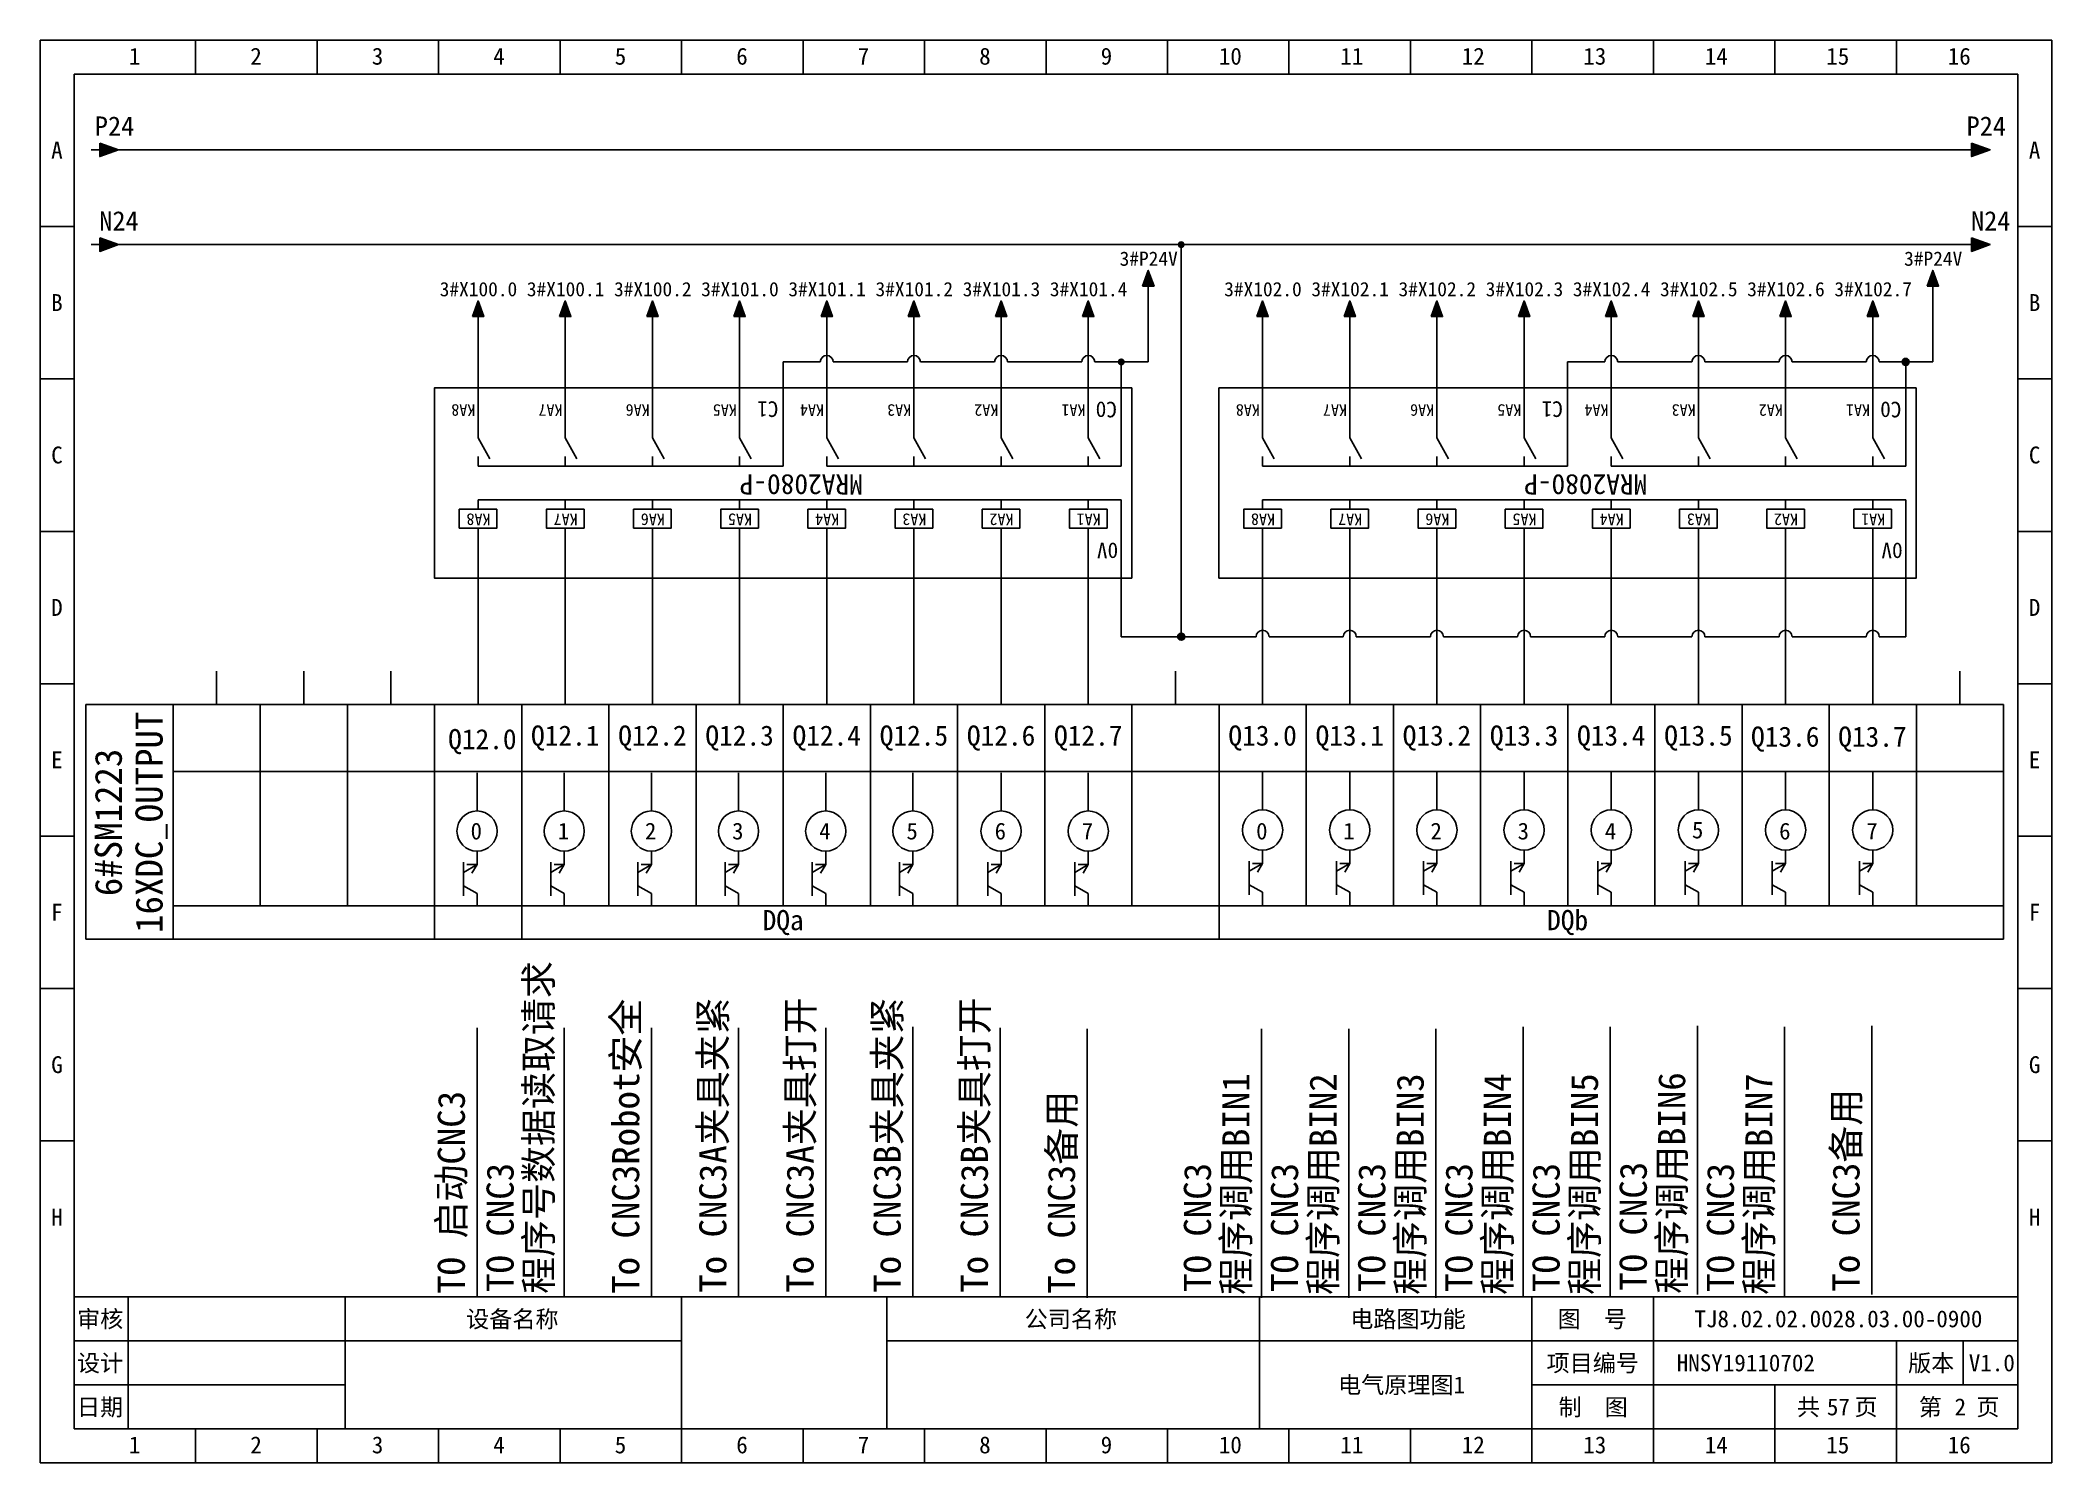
# Model space of a CAD drawing. Header units: millimetres. Extents: x 914 to 910632, y -176 to 682692.
# Drawn here: x 3568.2 to 3865.2, y 3297.7 to 3507.7 of the extents above; entities that cross this region are included whole.
import ezdxf
from ezdxf.enums import TextEntityAlignment as Align

# ---------------------------------------------------------------- set-up
doc = ezdxf.new("R2010")
doc.units = ezdxf.units.MM
doc.layers.add('EPLAN311', color=1, linetype='Continuous', lineweight=25)
doc.styles.get("Standard").update_dxf_attribs({"font": 'arial.ttf'})
doc.styles.add('宋体', font='')
doc.styles.get('宋体').set_extended_font_data('宋体')

msp = doc.modelspace()

# ---------------------------------------------------------------- texts
at = {"style": '宋体'}
for s, height, p in [('Q12.0', 2.97, (3628.448, 3403.074)), ('0', 2.475, (3631.758, 3389.752)), ('1', 2.475, (3644.628, 3389.752)), ('2', 2.475, (3657.498, 3389.752)), ('3', 2.475, (3670.368, 3389.752)), ('4', 2.475, (3683.238, 3389.752)), ('5', 2.475, (3696.108, 3389.752)), ('6', 2.475, (3709.133, 3389.752)), ('7', 2.475, (3722.003, 3389.752)), ('0', 2.475, (3747.743, 3389.752)), ('1', 2.475, (3760.613, 3389.752)), ('2', 2.475, (3773.483, 3389.752)), ('3', 2.475, (3786.353, 3389.752)), ('4', 2.475, (3799.223, 3389.752)), ('5', 2.475, (3812.093, 3389.911)), ('6', 2.475, (3824.963, 3389.752)), ('7', 2.475, (3837.833, 3389.752))]:
    msp.add_text(s, height=height, dxfattribs=at).set_placement(p)
at = {"color": 0, "style": '宋体'}
for s, p in [('程序号数据读取请求', (3643.787, 3322.678)), ('To CNC3Robot安全', (3656.657, 3322.678)), ('To CNC3A夹具夹紧', (3669.527, 3322.838)), ('To CNC3A夹具打开', (3682.397, 3322.838)), ('To CNC3B夹具夹紧', (3695.267, 3322.838)), ('To CNC3B夹具打开', (3708.137, 3322.838)), ('程序调用BIN1', (3746.747, 3322.519)), ('程序调用BIN2', (3759.617, 3322.519)), ('程序调用BIN3', (3772.487, 3322.519)), ('程序调用BIN4', (3785.357, 3322.519)), ('程序调用BIN5', (3798.227, 3322.519)), ('程序调用BIN6', (3811.097, 3322.678)), ('程序调用BIN7', (3823.967, 3322.519)), ('TO 启动CNC3', (3630.917, 3322.678)), ('To CNC3备用', (3721.007, 3322.678)), ('To CNC3备用', (3836.837, 3322.997)), ('TO CNC3', (3638.115, 3322.961)), ('TO CNC3', (3741.075, 3322.961)), ('TO CNC3', (3753.945, 3322.961)), ('TO CNC3', (3766.815, 3322.961)), ('TO CNC3', (3779.685, 3322.961)), ('TO CNC3', (3792.555, 3322.961)), ('TO CNC3', (3805.425, 3323.12)), ('TO CNC3', (3818.295, 3322.961))]:
    msp.add_text(s, height=4, rotation=90, dxfattribs=at).set_placement(p)
at = {"char_height": 2.97, "attachment_point": 5, "style": '宋体'}
for s, insert in [('Q12.1', (3645.737, 3404.719)), ('Q12.2', (3658.607, 3404.719)), ('Q12.3', (3671.477, 3404.719)), ('Q12.4', (3684.347, 3404.719)), ('Q12.5', (3697.217, 3404.719)), ('Q12.6', (3710.087, 3404.719)), ('Q12.7', (3722.957, 3404.719)), ('Q13.0', (3748.697, 3404.719)), ('Q13.1', (3761.567, 3404.719)), ('Q13.2', (3774.437, 3404.719)), ('Q13.3', (3787.307, 3404.719)), ('Q13.4', (3800.177, 3404.719)), ('Q13.5', (3813.047, 3404.719)), ('Q13.6', (3825.867, 3404.559)), ('Q13.7', (3838.737, 3404.559)), ('DQa', (3677.908, 3377.472)), ('DQb', (3793.738, 3377.472))]:
    msp.add_mtext_dynamic_manual_height_columns(s, width=2.52587, gutter_width=12.5, heights=[0], dxfattribs=dict(at, insert=insert))
at = {"style": '宋体'}
for tag, p in [('16XDC_OUTPUT', (3584.285, 3392.284)), ('6#SM1223', (3578.269, 3392.264))]:
    msp.add_attdef(tag, text='封页', height=4, rotation=90, dxfattribs=at).set_placement(p, align=Align.MIDDLE_CENTER)
for tag, text, p in [('TJ8.02.02.0028.03.00-0900', 'TJ8.01.01.0181.00.01-0900', (3833.717, 3318.987)), ('HNSY19110702', 'HNSY19110702', (3820.046, 3312.487)), ('V1.0', '1.0', (3856.368, 3312.487)), ('电气原理图1', '封页', (3769.217, 3309.237)), ('57', '01', (3833.717, 3305.987)), ('2', '01', (3851.717, 3305.987))]:
    msp.add_attdef(tag, text=text, height=2.5, dxfattribs=at).set_placement(p, align=Align.MIDDLE_CENTER)

# ---------------------------------------------------------------- blocks, each defined once
blk = doc.blocks.new('*U226')
blk.add_line((0, 0.14), (0, 5.8))
blk.add_circle((0, -2.83), 2.97)
blk = doc.blocks.new('*U227')
at = {"color": 0, "linetype": 'ByBlock', "lineweight": -2, "transparency": 16777216}
for p in [(0, 0), (12.87, 0)]:
    blk.add_blockref('*U226', p, dxfattribs=at)
blk = doc.blocks.new('EPLSYM_LibrarySPECIAL_Symbol8_Variant0_Placement1')
at = {"linetype": 'Continuous', "lineweight": 25, "ltscale": 4}
blk.add_hatch(color=1, dxfattribs=at).paths.add_polyline_path([(-0.75, 1), (2, 0), (-0.75, -1)], flags=0)
at = {"color": 1, "linetype": 'Continuous', "lineweight": 25, "ltscale": 4}
blk.add_line((-2, 0), (-0.75, 0), dxfattribs=at)
blk.add_lwpolyline([(-0.75, 1), (2, 0), (-0.75, -1)], close=True, dxfattribs=at)
at = {"color": 5}
blk.add_attdef('70_20010', text='', height=2.85, dxfattribs=at).set_placement((3, 0), align=Align.MIDDLE_LEFT)
at = {"color": 73}
for tag, p in [('70_24350', (33.76, 0)), ('70_24300', (72.31, 0))]:
    blk.add_attdef(tag, text='', height=2.06, dxfattribs=at).set_placement(p, align=Align.MIDDLE_LEFT)
blk = doc.blocks.new('箭头下')
at = {"layer": 'EPLAN311', "linetype": 'Continuous', "lineweight": 25, "ltscale": 4}
blk.add_hatch(color=1, dxfattribs=at).paths.add_polyline_path([(-0.7, -0.875), (0, -2.8), (0.7, -0.875)], flags=0)
at = {"layer": 'EPLAN311', "color": 1, "linetype": 'Continuous', "lineweight": 25, "ltscale": 4}
blk.add_line((0, 0), (0, -0.875), dxfattribs=at)
blk.add_lwpolyline([(-0.7, -0.875), (0, -2.8), (0.7, -0.875)], close=True, dxfattribs=at)
at = {"color": 5}
blk.add_attdef('70_20010', text='', height=1.7535, dxfattribs=at).set_placement((0, -3.8507), align=Align.TOP_CENTER)
blk = doc.blocks.new('继电器线圈')
at = {"color": 5, "linetype": 'Continuous', "lineweight": 25}
for p, q in [((0, 4.2), (0, 5.6)), ((0, 1.4), (0, 0))]:
    blk.add_line(p, q, dxfattribs=at)
blk.add_lwpolyline([(-2.8, 1.4), (2.8, 1.4), (2.8, 4.2), (-2.8, 4.2)], close=True, dxfattribs=at)
at = {"color": 0, "style": '宋体'}
for tag, p in [('01', (0.42, 4.87)), ('02', (0.42, -0.54)), ('04', (0.65, -7)), ('05', (0.65, -9.16))]:
    blk.add_attdef(tag, p, '', height=1.26, dxfattribs=at)
at = {"color": 5, "style": '宋体'}
blk.add_attdef('03', (0.42, -4.85), '', height=1.75, dxfattribs=at)
blk = doc.blocks.new('常开触点')
at = {"color": 5, "linetype": 'Continuous', "lineweight": 25}
for p, q in [((0, 0), (0, -1.39)), ((0, 0), (0, -1.39)), ((0, -4.16), (0, -5.54)), ((0, -4.16), (0, -5.54))]:
    blk.add_line(p, q, dxfattribs=at)
at = {"color": 5, "linetype": 'Continuous', "lineweight": 25, "ltscale": 4}
blk.add_line((0, -4.16), (-1.73, -1.04), dxfattribs=at)
blk.add_line((0, -4.16), (-1.73, -1.04), dxfattribs=at)
at = {"color": 0}
blk.add_attdef('13', text='', height=1.25, dxfattribs=at).set_placement((0.42, -0.97), align=Align.BOTTOM_LEFT)
blk.add_attdef('14', text='', height=1.25, dxfattribs=at).set_placement((0.42, -4.82), align=Align.TOP_LEFT)
at = {"color": 5, "style": '宋体'}
blk.add_attdef('KA', (0.42, -9.12), '', height=1.74, dxfattribs=at)
blk = doc.blocks.new('继电器模组8')
for p, q in [((-4.87, 28.09), (-4.87, 16.54)), ((0, 28.09), (0, 22.09)), ((12.87, 28.09), (12.87, 22.09)), ((25.74, 28.09), (25.74, 22.09)), ((38.61, 28.09), (38.61, 22.09)), ((51.48, 28.09), (51.48, 22.09)), ((64.35, 28.09), (64.35, 22.09)), ((77.22, 28.09), (77.22, 22.09)), ((90.09, 28.09), (90.09, 22.09)), ((-4.87, 11.54), (-4.87, 0)), ((45.05, 11.54), (45.05, 0)), ((0, 6), (0, 0)), ((12.87, 6), (12.87, 0)), ((25.74, 6), (25.74, 0)), ((38.61, 6), (38.61, 0)), ((51.48, 6), (51.48, 0)), ((64.35, 6), (64.35, 0)), ((77.22, 6), (77.22, 0)), ((90.09, 6), (90.09, 0))]:
    blk.add_line(p, q)
at = {"linetype": 'ByBlock'}
for p, q in [((90.09, 16.54), (-4.87, 16.54)), ((38.61, 11.54), (-4.87, 11.54)), ((45.05, 11.54), (90.09, 11.54))]:
    blk.add_line(p, q, dxfattribs=at)
blk.add_lwpolyline([(-6.43, 0), (96.53, 0), (96.53, 28.09), (-6.43, 28.09)], close=True, dxfattribs=at)
ref = blk.add_blockref('继电器线圈', (0, 16.54), dxfattribs=dict(xscale=0.99, yscale=0.99, zscale=0.99))
ref.add_attrib('03', 'KA1', (-1.83, 18.56), dxfattribs={"color": 5, "height": 1.736, "style": '宋体'})
ref = blk.add_blockref('继电器线圈', (12.87, 16.54), dxfattribs=dict(xscale=0.99, yscale=0.99, zscale=0.99))
ref.add_attrib('03', 'KA2', (11.04, 18.56), dxfattribs={"color": 5, "height": 1.736, "style": '宋体'})
ref = blk.add_blockref('继电器线圈', (25.74, 16.54), dxfattribs=dict(xscale=0.99, yscale=0.99, zscale=0.99))
ref.add_attrib('03', 'KA3', (23.91, 18.56), dxfattribs={"color": 5, "height": 1.736, "style": '宋体'})
ref = blk.add_blockref('继电器线圈', (38.61, 16.54), dxfattribs=dict(xscale=0.99, yscale=0.99, zscale=0.99))
ref.add_attrib('03', 'KA4', (36.78, 18.56), dxfattribs={"color": 5, "height": 1.736, "style": '宋体'})
ref = blk.add_blockref('继电器线圈', (51.48, 16.54), dxfattribs=dict(xscale=0.99, yscale=0.99, zscale=0.99))
ref.add_attrib('03', 'KA5', (49.65, 18.56), dxfattribs={"color": 5, "height": 1.736, "style": '宋体'})
ref = blk.add_blockref('继电器线圈', (64.35, 16.54), dxfattribs=dict(xscale=0.99, yscale=0.99, zscale=0.99))
ref.add_attrib('03', 'KA6', (62.52, 18.56), dxfattribs={"color": 5, "height": 1.736, "style": '宋体'})
ref = blk.add_blockref('继电器线圈', (77.22, 16.54), dxfattribs=dict(xscale=0.99, yscale=0.99, zscale=0.99))
ref.add_attrib('03', 'KA7', (75.39, 18.56), dxfattribs={"color": 5, "height": 1.736, "style": '宋体'})
ref = blk.add_blockref('继电器线圈', (90.09, 16.54), dxfattribs=dict(xscale=0.99, yscale=0.99, zscale=0.99))
ref.add_attrib('03', 'KA8', (88.26, 18.56), dxfattribs={"color": 5, "height": 1.736, "style": '宋体'})
ref = blk.add_blockref('常开触点', (0, 11.54), dxfattribs=at)
ref.add_attrib('KA', 'KA1', (0.41, 2.43), dxfattribs={"color": 5, "height": 1.736, "style": '宋体'})
ref = blk.add_blockref('常开触点', (12.87, 11.54), dxfattribs=at)
ref.add_attrib('KA', 'KA2', (13.28, 2.43), dxfattribs={"color": 5, "height": 1.736, "style": '宋体'})
ref = blk.add_blockref('常开触点', (25.74, 11.54), dxfattribs=at)
ref.add_attrib('KA', 'KA3', (26.15, 2.43), dxfattribs={"color": 5, "height": 1.736, "style": '宋体'})
ref = blk.add_blockref('常开触点', (38.61, 11.54), dxfattribs=at)
ref.add_attrib('KA', 'KA4', (39.02, 2.43), dxfattribs={"color": 5, "height": 1.736, "style": '宋体'})
ref = blk.add_blockref('常开触点', (51.48, 11.54), dxfattribs=at)
ref.add_attrib('KA', 'KA5', (51.89, 2.43), dxfattribs={"color": 5, "height": 1.736, "style": '宋体'})
ref = blk.add_blockref('常开触点', (64.35, 11.54), dxfattribs=at)
ref.add_attrib('KA', 'KA6', (64.76, 2.43), dxfattribs={"color": 5, "height": 1.736, "style": '宋体'})
ref = blk.add_blockref('常开触点', (77.22, 11.54), dxfattribs=at)
ref.add_attrib('KA', 'KA7', (77.63, 2.43), dxfattribs={"color": 5, "height": 1.736, "style": '宋体'})
ref = blk.add_blockref('常开触点', (90.09, 11.54), dxfattribs=at)
ref.add_attrib('KA', 'KA8', (90.5, 2.43), dxfattribs={"color": 5, "height": 1.736, "style": '宋体'})
at = {"style": '宋体'}
for s, width, insert, char_height, attachment_point in [('0V', 3.0901, (-4.42, 25.18), 2.31, 1), ('MRA2080-P', 2.5259, (42.38, 14.25), 2.97, 5), ('C0', 3.0901, (-4.24, 4.36), 2.31, 1), ('C1', 3.0901, (45.74, 4.3), 2.31, 1)]:
    blk.add_mtext_dynamic_manual_height_columns(s, width=width, gutter_width=12.5, heights=[0], dxfattribs=dict(at, insert=insert, char_height=char_height, attachment_point=attachment_point))
blk = doc.blocks.new('*U388')
blk.add_line((-2.5, 0), (2.5, 0))
blk = doc.blocks.new('*U389')
at = {"color": 0, "linetype": 'ByBlock', "lineweight": -2, "transparency": 16777216}
for p in [(0, 0), (0, -22.5), (0, -45), (0, -67.5), (0, -90), (0, -112.5), (0, -135)]:
    blk.add_blockref('*U388', p, dxfattribs=at)
blk = doc.blocks.new('*U390')
blk.add_line((-2.5, 0), (2.5, 0))
blk = doc.blocks.new('*U391')
at = {"color": 0, "linetype": 'ByBlock', "lineweight": -2, "transparency": 16777216}
for p in [(0, 0), (0, -22.5), (0, -45), (0, -67.5), (0, -90), (0, -112.5), (0, -135)]:
    blk.add_blockref('*U390', p, dxfattribs=at)
blk = doc.blocks.new('制图图框')
for p, q in [((-2700.08, 789.32), (-2403.08, 789.32)), ((-2700.08, 579.32), (-2700.08, 789.32)), ((-2700.08, 789.32), (-2700.08, 784.32)), ((-2700.08, 789.32), (-2695.08, 789.32)), ((-2677.15, 789.32), (-2677.15, 784.32)), ((-2659.21, 789.32), (-2659.21, 784.32)), ((-2641.27, 789.32), (-2641.27, 784.32)), ((-2623.33, 789.32), (-2623.33, 784.32)), ((-2605.4, 789.32), (-2605.4, 784.32)), ((-2587.46, 789.32), (-2587.46, 784.32)), ((-2569.52, 789.32), (-2569.52, 784.32)), ((-2551.58, 789.32), (-2551.58, 784.32)), ((-2533.65, 789.32), (-2533.65, 784.32)), ((-2515.71, 789.32), (-2515.71, 784.32)), ((-2497.77, 789.32), (-2497.77, 784.32)), ((-2479.83, 789.32), (-2479.83, 784.32)), ((-2461.9, 789.32), (-2461.9, 784.32)), ((-2443.96, 789.32), (-2443.96, 784.32)), ((-2426.02, 789.32), (-2426.02, 784.32)), ((-2403.08, 789.32), (-2403.08, 579.32)), ((-2403.08, 789.32), (-2403.08, 784.32)), ((-2695.08, 784.32), (-2408.08, 784.32)), ((-2695.08, 584.32), (-2695.08, 784.32)), ((-2408.08, 784.32), (-2408.08, 584.32)), ((-2408.08, 603.82), (-2695.08, 603.82)), ((-2687.08, 603.82), (-2687.08, 584.32)), ((-2655.08, 603.82), (-2655.08, 584.32)), ((-2655.08, 603.82), (-2655.08, 584.32)), ((-2605.4, 579.32), (-2605.4, 603.82)), ((-2575.08, 603.82), (-2575.08, 584.32)), ((-2575.08, 603.82), (-2575.08, 584.32)), ((-2575.08, 603.82), (-2575.08, 584.32)), ((-2520.08, 603.82), (-2520.08, 584.32)), ((-2479.83, 579.32), (-2479.83, 603.82)), ((-2461.9, 579.32), (-2461.9, 603.82)), ((-2655.08, 597.32), (-2695.08, 597.32)), ((-2605.4, 597.32), (-2655.08, 597.32)), ((-2408.08, 597.32), (-2575.08, 597.32)), ((-2426.02, 579.32), (-2426.02, 597.32)), ((-2416.18, 597.32), (-2416.18, 590.82)), ((-2655.08, 590.82), (-2695.08, 590.82)), ((-2408.08, 590.82), (-2479.83, 590.82)), ((-2443.96, 579.32), (-2443.96, 590.82)), ((-2695.08, 584.32), (-2408.08, 584.32)), ((-2677.15, 579.32), (-2677.15, 584.32)), ((-2659.21, 579.32), (-2659.21, 584.32)), ((-2641.27, 579.32), (-2641.27, 584.32)), ((-2623.33, 579.32), (-2623.33, 584.32)), ((-2587.46, 579.32), (-2587.46, 584.32)), ((-2569.52, 579.32), (-2569.52, 584.32)), ((-2551.58, 579.32), (-2551.58, 584.32)), ((-2533.65, 579.32), (-2533.65, 584.32)), ((-2515.71, 579.32), (-2515.71, 584.32)), ((-2497.77, 579.32), (-2497.77, 584.32)), ((-2403.08, 579.32), (-2700.08, 579.32))]:
    blk.add_line(p, q)
blk.add_blockref('*U389', (-2697.58, 761.82))
at = {"xscale": -1}
blk.add_blockref('*U391', (-2405.58, 761.82), dxfattribs=at)
at = {"style": '宋体'}
for s, p in [('1', (-2687.01, 785.71)), ('2', (-2669.07, 785.71)), ('3', (-2651.13, 785.71)), ('4', (-2633.2, 785.71)), ('5', (-2615.26, 785.71)), ('6', (-2597.32, 785.71)), ('7', (-2579.38, 785.71)), ('8', (-2561.45, 785.71)), ('9', (-2543.51, 785.71)), ('10', (-2526.07, 785.71)), ('11', (-2508.13, 785.71)), ('12', (-2490.2, 785.71)), ('13', (-2472.26, 785.71)), ('14', (-2454.32, 785.71)), ('15', (-2436.38, 785.71)), ('16', (-2418.45, 785.71)), ('A', (-2698.47, 771.84)), ('A', (-2406.47, 771.84)), ('B', (-2698.47, 749.34)), ('B', (-2406.47, 749.34)), ('C', (-2698.47, 726.84)), ('C', (-2406.47, 726.84)), ('D', (-2698.47, 704.34)), ('D', (-2406.47, 704.34)), ('E', (-2698.47, 681.84)), ('E', (-2406.47, 681.84)), ('F', (-2698.47, 659.34)), ('F', (-2406.47, 659.34)), ('G', (-2698.47, 636.84)), ('G', (-2406.47, 636.84)), ('H', (-2698.47, 614.34)), ('H', (-2406.47, 614.34)), ('审核', (-2694.65, 599.29)), ('设备名称', (-2637.2, 599.28)), ('公司名称', (-2554.73, 599.29)), ('电路图功能', (-2506.66, 599.29)), ('图  号', (-2476.05, 599.3)), ('设计', (-2694.66, 592.79)), ('项目编号', (-2477.68, 592.79)), ('版本', (-2424.3, 592.79)), ('日期', (-2694.66, 586.29)), ('制  图', (-2475.91, 586.28)), ('共   页', (-2440.72, 586.31)), ('第   页', (-2422.72, 586.3)), ('1', (-2687.01, 580.71)), ('2', (-2669.07, 580.71)), ('3', (-2651.13, 580.71)), ('4', (-2633.2, 580.71)), ('5', (-2615.26, 580.71)), ('6', (-2597.32, 580.71)), ('7', (-2579.38, 580.71)), ('8', (-2561.45, 580.71)), ('9', (-2543.51, 580.71)), ('10', (-2526.07, 580.71)), ('11', (-2508.13, 580.71)), ('12', (-2490.2, 580.71)), ('13', (-2472.26, 580.71)), ('14', (-2454.32, 580.71)), ('15', (-2436.38, 580.71)), ('16', (-2418.45, 580.71))]:
    blk.add_text(s, height=2.5, dxfattribs=at).set_placement(p)

# ---------------------------------------------------------------- hatches: boundary and pattern name
at = {"layer": 'EPLAN311', "ltscale": 4}
h = msp.add_hatch(color=1, dxfattribs=at)
edge = h.paths.add_edge_path()
edge.add_arc((3736.677, 3477.562), 0.52, 0, 360)
h = msp.add_hatch(color=1, dxfattribs=at)
edge = h.paths.add_edge_path()
edge.add_arc((3727.827, 3460.25), 0.52, 0, 360)
h = msp.add_hatch(color=1, dxfattribs=at)
edge = h.paths.add_edge_path()
edge.add_arc((3843.657, 3460.25), 0.52, 0, 360)
h = msp.add_hatch(color=1, dxfattribs=at)
edge = h.paths.add_edge_path()
edge.add_arc((3736.677, 3419.679), 0.52, 0, 360)

# ---------------------------------------------------------------- linework, layer by layer
at = {"color": 0}
for p, q in [((3579.739, 3491.569), (3852.119, 3491.562)), ((3579.757, 3477.562), (3852.119, 3477.562)), ((3573.217, 3417.577), (3573.217, 3406.327))]:
    msp.add_line(p, q, dxfattribs=at)
for p, q in [((3736.677, 3419.679), (3736.677, 3477.562)), ((3632.865, 3456.419), (3632.865, 3465.9)), ((3645.735, 3456.419), (3645.735, 3465.9)), ((3658.605, 3456.419), (3658.605, 3465.9)), ((3671.475, 3456.419), (3671.475, 3465.9)), ((3684.345, 3456.419), (3684.345, 3465.9)), ((3697.215, 3456.419), (3697.215, 3465.9)), ((3710.085, 3456.419), (3710.085, 3465.9)), ((3722.955, 3456.419), (3722.955, 3465.9)), ((3748.695, 3456.419), (3748.695, 3465.9)), ((3761.565, 3456.419), (3761.565, 3465.9)), ((3774.435, 3456.419), (3774.435, 3465.9)), ((3787.305, 3456.419), (3787.305, 3465.9)), ((3800.175, 3456.419), (3800.175, 3465.9)), ((3813.045, 3456.419), (3813.045, 3465.9)), ((3825.915, 3456.419), (3825.915, 3465.9)), ((3838.785, 3456.419), (3838.785, 3465.9)), ((3677.91, 3460.25), (3677.91, 3456.419)), ((3683.39, 3460.25), (3677.91, 3460.25)), ((3709.13, 3460.25), (3698.17, 3460.25)), ((3731.825, 3460.25), (3723.91, 3460.25)), ((3793.74, 3460.25), (3793.74, 3456.419)), ((3799.22, 3460.25), (3793.74, 3460.25)), ((3824.96, 3460.25), (3814, 3460.25)), ((3847.655, 3460.25), (3839.74, 3460.25)), ((3632.867, 3414.619), (3632.867, 3428.333)), ((3645.737, 3414.619), (3645.737, 3428.333)), ((3658.607, 3414.619), (3658.607, 3428.333)), ((3671.477, 3414.619), (3671.477, 3428.333)), ((3684.347, 3414.619), (3684.347, 3428.333)), ((3697.217, 3414.619), (3697.217, 3428.333)), ((3710.087, 3414.619), (3710.087, 3428.333)), ((3722.957, 3414.619), (3722.957, 3428.333)), ((3727.827, 3419.679), (3727.827, 3428.333)), ((3748.697, 3414.619), (3748.697, 3428.333)), ((3761.567, 3414.619), (3761.567, 3428.333)), ((3774.437, 3414.619), (3774.437, 3428.333)), ((3787.307, 3414.619), (3787.307, 3428.333)), ((3800.177, 3414.619), (3800.177, 3428.333)), ((3813.047, 3414.619), (3813.047, 3428.333)), ((3825.917, 3414.619), (3825.917, 3428.333)), ((3838.787, 3414.619), (3838.787, 3428.333)), ((3843.657, 3419.679), (3843.657, 3428.333)), ((3736.677, 3419.679), (3727.827, 3419.679)), ((3760.612, 3419.679), (3749.652, 3419.679)), ((3786.352, 3419.679), (3775.392, 3419.679)), ((3799.222, 3419.679), (3788.262, 3419.679)), ((3824.962, 3419.679), (3814.002, 3419.679)), ((3837.832, 3419.679), (3826.872, 3419.679)), ((3594.257, 3414.619), (3594.257, 3409.669)), ((3607.127, 3414.619), (3607.127, 3409.669)), ((3619.997, 3414.619), (3619.997, 3409.669)), ((3632.867, 3414.619), (3632.867, 3409.669)), ((3645.737, 3414.619), (3645.737, 3409.669)), ((3658.607, 3414.619), (3658.607, 3409.669)), ((3671.477, 3414.619), (3671.477, 3409.669)), ((3684.347, 3414.619), (3684.347, 3409.669)), ((3697.217, 3414.619), (3697.217, 3409.669)), ((3710.087, 3414.619), (3710.087, 3409.669)), ((3722.957, 3414.619), (3722.957, 3409.669)), ((3735.827, 3409.669), (3735.827, 3414.619)), ((3748.697, 3414.619), (3748.697, 3409.669)), ((3748.697, 3414.619), (3748.697, 3409.669)), ((3761.567, 3414.619), (3761.567, 3409.669)), ((3774.437, 3414.619), (3774.437, 3409.669)), ((3787.307, 3409.669), (3787.307, 3414.619)), ((3800.177, 3409.669), (3800.177, 3414.619)), ((3813.047, 3409.669), (3813.047, 3414.619)), ((3825.917, 3409.669), (3825.917, 3414.619)), ((3838.787, 3409.669), (3838.787, 3414.619)), ((3851.657, 3409.669), (3851.657, 3414.619)), ((3574.952, 3409.669), (3858.092, 3409.669)), ((3574.952, 3375.019), (3574.952, 3409.669)), ((3574.952, 3409.669), (3574.952, 3375.019)), ((3587.822, 3409.669), (3587.822, 3375.019)), ((3600.692, 3409.669), (3600.692, 3379.969)), ((3613.562, 3409.669), (3613.562, 3379.969)), ((3626.432, 3409.669), (3626.432, 3375.019)), ((3639.302, 3409.669), (3639.302, 3375.019)), ((3652.172, 3379.969), (3652.172, 3409.669)), ((3665.042, 3379.969), (3665.042, 3409.669)), ((3677.912, 3409.669), (3677.912, 3379.969)), ((3690.782, 3409.669), (3690.782, 3379.969)), ((3703.652, 3409.669), (3703.652, 3379.969)), ((3716.522, 3409.669), (3716.522, 3379.947)), ((3729.392, 3409.669), (3729.392, 3379.969)), ((3742.262, 3409.669), (3742.262, 3375.019)), ((3755.132, 3409.669), (3755.132, 3379.969)), ((3768.002, 3409.669), (3768.002, 3379.969)), ((3780.872, 3409.669), (3780.872, 3379.969)), ((3793.742, 3409.669), (3793.742, 3379.969)), ((3806.612, 3409.669), (3806.612, 3379.969)), ((3819.482, 3409.669), (3819.482, 3379.969)), ((3832.352, 3409.669), (3832.352, 3379.969)), ((3845.222, 3409.669), (3845.222, 3379.969)), ((3858.092, 3409.669), (3858.092, 3375.019)), ((3587.822, 3399.769), (3858.092, 3399.769)), ((3632.712, 3393.959), (3632.712, 3399.609)), ((3645.582, 3393.959), (3645.582, 3399.609)), ((3658.452, 3393.959), (3658.452, 3399.609)), ((3671.322, 3393.959), (3671.322, 3399.609)), ((3684.192, 3393.959), (3684.192, 3399.609)), ((3697.062, 3393.959), (3697.062, 3399.609)), ((3710.087, 3393.959), (3710.087, 3399.609)), ((3722.957, 3393.959), (3722.957, 3399.609)), ((3748.697, 3394.118), (3748.697, 3399.769)), ((3761.567, 3394.118), (3761.567, 3399.769)), ((3774.437, 3394.118), (3774.437, 3399.769)), ((3787.307, 3394.118), (3787.307, 3399.769)), ((3800.177, 3394.118), (3800.177, 3399.769)), ((3813.047, 3394.118), (3813.047, 3399.769)), ((3630.732, 3386.389), (3630.732, 3381.439)), ((3630.732, 3384.898), (3632.712, 3386.039)), ((3632.712, 3386.039), (3631.227, 3386.039)), ((3632.712, 3386.039), (3631.967, 3384.754)), ((3632.712, 3386.039), (3632.712, 3388.019)), ((3643.602, 3386.389), (3643.602, 3381.439)), ((3643.602, 3384.898), (3645.582, 3386.039)), ((3645.582, 3386.039), (3644.097, 3386.039)), ((3645.582, 3386.039), (3644.837, 3384.754)), ((3645.582, 3386.039), (3645.582, 3388.019)), ((3656.472, 3386.389), (3656.472, 3381.439)), ((3656.472, 3384.898), (3658.452, 3386.039)), ((3658.452, 3386.039), (3656.967, 3386.039)), ((3658.452, 3386.039), (3657.707, 3384.754)), ((3658.452, 3386.039), (3658.452, 3388.019)), ((3669.342, 3386.389), (3669.342, 3381.439)), ((3669.342, 3384.898), (3671.322, 3386.039)), ((3671.322, 3386.039), (3669.837, 3386.039)), ((3671.322, 3386.039), (3670.577, 3384.754)), ((3671.322, 3386.039), (3671.322, 3388.019)), ((3682.212, 3386.389), (3682.212, 3381.439)), ((3682.212, 3384.898), (3684.192, 3386.039)), ((3684.192, 3386.039), (3682.707, 3386.039)), ((3684.192, 3386.039), (3683.447, 3384.754)), ((3684.192, 3386.039), (3684.192, 3388.019)), ((3695.082, 3386.389), (3695.082, 3381.439)), ((3695.082, 3384.898), (3697.062, 3386.039)), ((3697.062, 3386.039), (3695.577, 3386.039)), ((3697.062, 3386.039), (3696.317, 3384.754)), ((3697.062, 3386.039), (3697.062, 3388.019)), ((3708.107, 3386.389), (3708.107, 3381.439)), ((3708.107, 3384.898), (3710.087, 3386.039)), ((3710.087, 3386.039), (3708.602, 3386.039)), ((3710.087, 3386.039), (3709.342, 3384.754)), ((3710.087, 3386.039), (3710.087, 3388.019)), ((3720.977, 3386.389), (3720.977, 3381.439)), ((3720.977, 3384.898), (3722.957, 3386.039)), ((3722.957, 3386.039), (3721.472, 3386.039)), ((3722.957, 3386.039), (3722.212, 3384.754)), ((3722.957, 3386.039), (3722.957, 3388.019)), ((3746.717, 3386.549), (3746.717, 3381.599)), ((3746.717, 3385.058), (3748.697, 3386.198)), ((3748.697, 3386.198), (3747.212, 3386.198)), ((3748.697, 3386.198), (3747.952, 3384.914)), ((3748.697, 3386.198), (3748.697, 3388.178)), ((3759.587, 3386.549), (3759.587, 3381.599)), ((3759.587, 3385.058), (3761.567, 3386.198)), ((3761.567, 3386.198), (3760.082, 3386.198)), ((3761.567, 3386.198), (3760.822, 3384.914)), ((3761.567, 3386.198), (3761.567, 3388.178)), ((3772.457, 3386.549), (3772.457, 3381.599)), ((3772.457, 3385.058), (3774.437, 3386.198)), ((3774.437, 3386.198), (3772.952, 3386.198)), ((3774.437, 3386.198), (3773.692, 3384.914)), ((3774.437, 3386.198), (3774.437, 3388.178)), ((3785.327, 3386.549), (3785.327, 3381.599)), ((3785.327, 3385.058), (3787.307, 3386.198)), ((3787.307, 3386.198), (3785.822, 3386.198)), ((3787.307, 3386.198), (3786.562, 3384.914)), ((3787.307, 3386.198), (3787.307, 3388.178)), ((3798.197, 3386.549), (3798.197, 3381.599)), ((3798.197, 3385.058), (3800.177, 3386.198)), ((3800.177, 3386.198), (3798.692, 3386.198)), ((3800.177, 3386.198), (3799.432, 3384.914)), ((3800.177, 3386.198), (3800.177, 3388.178)), ((3811.067, 3386.549), (3811.067, 3381.599)), ((3811.067, 3385.058), (3813.047, 3386.198)), ((3813.047, 3386.198), (3811.562, 3386.198)), ((3813.047, 3386.198), (3812.302, 3384.914)), ((3813.047, 3386.198), (3813.047, 3388.178)), ((3823.937, 3386.549), (3823.937, 3381.599)), ((3823.937, 3385.058), (3825.917, 3386.198)), ((3825.917, 3386.198), (3824.432, 3386.198)), ((3825.917, 3386.198), (3825.172, 3384.914)), ((3825.917, 3386.198), (3825.917, 3388.178)), ((3836.807, 3386.549), (3836.807, 3381.599)), ((3836.807, 3385.058), (3838.787, 3386.198)), ((3838.787, 3386.198), (3837.302, 3386.198)), ((3838.787, 3386.198), (3838.042, 3384.914)), ((3838.787, 3386.198), (3838.787, 3388.178)), ((3632.712, 3381.789), (3630.732, 3382.917)), ((3645.582, 3381.789), (3643.602, 3382.917)), ((3658.452, 3381.789), (3656.472, 3382.917)), ((3671.322, 3381.789), (3669.342, 3382.917)), ((3684.192, 3381.789), (3682.212, 3382.917)), ((3697.062, 3381.789), (3695.082, 3382.917)), ((3710.087, 3381.789), (3708.107, 3382.917)), ((3722.957, 3381.789), (3720.977, 3382.917)), ((3748.697, 3381.949), (3746.717, 3383.076)), ((3761.567, 3381.949), (3759.587, 3383.076)), ((3774.437, 3381.949), (3772.457, 3383.076)), ((3787.307, 3381.949), (3785.327, 3383.076)), ((3800.177, 3381.949), (3798.197, 3383.076)), ((3813.047, 3381.949), (3811.067, 3383.076)), ((3825.917, 3381.949), (3823.937, 3383.076)), ((3838.787, 3381.949), (3836.807, 3383.076)), ((3613.562, 3379.969), (3587.822, 3379.969)), ((3621.506, 3379.969), (3613.562, 3379.969)), ((3742.262, 3379.969), (3621.506, 3379.969)), ((3632.712, 3379.969), (3632.712, 3381.789)), ((3645.582, 3379.969), (3645.582, 3381.789)), ((3658.452, 3379.969), (3658.452, 3381.789)), ((3671.322, 3379.969), (3671.322, 3381.789)), ((3684.192, 3379.969), (3684.192, 3381.789)), ((3697.062, 3379.969), (3697.062, 3381.789)), ((3710.087, 3379.969), (3710.087, 3381.789)), ((3722.957, 3379.969), (3722.957, 3381.789)), ((3858.092, 3379.969), (3742.262, 3379.969)), ((3748.697, 3379.969), (3748.697, 3381.949)), ((3761.567, 3379.969), (3761.567, 3381.949)), ((3774.437, 3379.969), (3774.437, 3381.949)), ((3787.307, 3379.969), (3787.307, 3381.949)), ((3800.177, 3379.969), (3800.177, 3381.949)), ((3813.047, 3379.969), (3813.047, 3381.949)), ((3825.917, 3379.969), (3825.917, 3381.949)), ((3838.787, 3379.969), (3838.787, 3381.949)), ((3858.092, 3375.019), (3574.952, 3375.019)), ((3697.062, 3322.396), (3697.062, 3362.096)), ((3787.152, 3322.396), (3787.152, 3362.096)), ((3800.022, 3322.396), (3800.022, 3362.096)), ((3812.892, 3322.556), (3812.892, 3362.255)), ((3825.762, 3322.396), (3825.762, 3362.096)), ((3838.632, 3322.556), (3838.632, 3362.255)), ((3632.712, 3322.237), (3632.712, 3361.936)), ((3645.582, 3322.237), (3645.582, 3361.936)), ((3658.452, 3322.237), (3658.452, 3361.936)), ((3671.322, 3322.237), (3671.322, 3361.936)), ((3684.192, 3322.237), (3684.192, 3361.936)), ((3709.932, 3322.237), (3709.932, 3361.936)), ((3722.802, 3361.777), (3722.802, 3322.077)), ((3748.542, 3361.777), (3748.542, 3322.077)), ((3761.412, 3361.777), (3761.412, 3322.077)), ((3774.282, 3361.777), (3774.282, 3322.077))]:
    msp.add_line(p, q)
at = {"linetype": 'ByBlock'}
for p, q in [((3731.825, 3460.25), (3731.825, 3470.405)), ((3847.655, 3460.25), (3847.655, 3470.405)), ((3696.26, 3460.25), (3685.3, 3460.25)), ((3709.13, 3460.25), (3698.17, 3460.25)), ((3722, 3460.25), (3711.04, 3460.25)), ((3727.827, 3456.419), (3727.827, 3460.25)), ((3812.09, 3460.25), (3801.13, 3460.25)), ((3824.96, 3460.25), (3814, 3460.25)), ((3837.83, 3460.25), (3826.87, 3460.25)), ((3843.657, 3456.419), (3843.657, 3460.25)), ((3747.742, 3419.679), (3736.677, 3419.679)), ((3760.612, 3419.679), (3749.652, 3419.679)), ((3760.612, 3419.679), (3749.652, 3419.679)), ((3773.482, 3419.679), (3762.522, 3419.679)), ((3786.352, 3419.679), (3775.392, 3419.679)), ((3799.222, 3419.679), (3788.262, 3419.679)), ((3812.092, 3419.679), (3801.132, 3419.679)), ((3824.962, 3419.679), (3814.002, 3419.679)), ((3837.832, 3419.679), (3826.872, 3419.679)), ((3843.657, 3419.679), (3839.742, 3419.679))]:
    msp.add_line(p, q, dxfattribs=at)
for centre in [(3632.712, 3390.989), (3645.582, 3390.989), (3658.452, 3390.989), (3671.322, 3390.989), (3684.192, 3390.989), (3697.062, 3390.989), (3710.087, 3390.989), (3722.957, 3390.989), (3748.697, 3391.148), (3761.567, 3391.148), (3774.437, 3391.148), (3787.307, 3391.148), (3800.177, 3391.148), (3813.047, 3391.148)]:
    msp.add_circle(centre, 2.97)
for centre in [(3684.345, 3460.25), (3697.215, 3460.25), (3710.085, 3460.25), (3722.955, 3460.25), (3800.175, 3460.25), (3813.045, 3460.25), (3825.915, 3460.25), (3838.785, 3460.25), (3748.697, 3419.679), (3761.567, 3419.679), (3774.437, 3419.679), (3787.307, 3419.679), (3800.177, 3419.679), (3813.047, 3419.679), (3825.917, 3419.679), (3838.787, 3419.679)]:
    msp.add_arc(centre, 0.955, 0, 180)
at = {"layer": 'EPLAN311', "color": 1, "ltscale": 4}
for centre in [(3843.657, 3460.25), (3736.677, 3419.679)]:
    msp.add_circle(centre, 0.52, dxfattribs=at)

# ---------------------------------------------------------------- block references
for name, p in [('制图图框', (6268.302, 2718.418)), ('*U227', (3825.917, 3393.974))]:
    msp.add_blockref(name, p)
at = {"color": 7}
ref = msp.add_blockref('EPLSYM_LibrarySPECIAL_Symbol8_Variant0_Placement1', (3577.757, 3491.562), dxfattribs=at)
ref.add_attrib('70_20010', 'P24', dxfattribs={"color": 5, "height": 2.8548, "style": '宋体'}).set_placement((3576.273, 3495.062), align=Align.MIDDLE_LEFT)
ref = msp.add_blockref('EPLSYM_LibrarySPECIAL_Symbol8_Variant0_Placement1', (3854.119, 3491.562), dxfattribs=at)
ref.add_attrib('70_20010', 'P24', dxfattribs={"color": 5, "height": 2.8548, "style": '宋体'}).set_placement((3852.635, 3495.061), align=Align.MIDDLE_LEFT)
ref = msp.add_blockref('EPLSYM_LibrarySPECIAL_Symbol8_Variant0_Placement1', (3577.757, 3477.562), dxfattribs=at)
ref.add_attrib('70_20010', 'N24', dxfattribs={"color": 5, "height": 2.8548, "style": '宋体'}).set_placement((3576.931, 3481.074), align=Align.MIDDLE_LEFT)
ref = msp.add_blockref('EPLSYM_LibrarySPECIAL_Symbol8_Variant0_Placement1', (3854.119, 3477.562), dxfattribs=at)
ref.add_attrib('70_20010', 'N24', dxfattribs={"color": 5, "height": 2.8548, "style": '宋体'}).set_placement((3853.293, 3481.074), align=Align.MIDDLE_LEFT)
ref = msp.add_blockref('箭头下', (3731.825, 3470.405), dxfattribs=dict(xscale=-1.2, yscale=1.2, zscale=1.2, rotation=180))
ref.add_attrib('70_20010', '3#P24V', dxfattribs={"color": 5, "height": 2.1042, "style": '宋体'}).set_placement((3731.88, 3473.809), align=Align.BOTTOM_CENTER)
ref = msp.add_blockref('箭头下', (3847.655, 3470.405), dxfattribs=dict(xscale=-1.2, yscale=1.2, zscale=1.2, rotation=180))
ref.add_attrib('70_20010', '3#P24V', dxfattribs={"color": 5, "height": 2.1042, "style": '宋体'}).set_placement((3847.71, 3473.809), align=Align.BOTTOM_CENTER)
ref = msp.add_blockref('箭头下', (3632.865, 3465.9), dxfattribs=dict(xscale=-1.2, yscale=1.2, zscale=1.2, rotation=180))
ref.add_attrib('70_20010', '3#X100.0', dxfattribs={"color": 5, "height": 2.1042, "style": '宋体'}).set_placement((3632.92, 3469.305), align=Align.BOTTOM_CENTER)
ref = msp.add_blockref('箭头下', (3645.735, 3465.9), dxfattribs=dict(xscale=-1.2, yscale=1.2, zscale=1.2, rotation=180))
ref.add_attrib('70_20010', '3#X100.1', dxfattribs={"color": 5, "height": 2.1042, "style": '宋体'}).set_placement((3645.79, 3469.305), align=Align.BOTTOM_CENTER)
ref = msp.add_blockref('箭头下', (3658.605, 3465.9), dxfattribs=dict(xscale=-1.2, yscale=1.2, zscale=1.2, rotation=180))
ref.add_attrib('70_20010', '3#X100.2', dxfattribs={"color": 5, "height": 2.1042, "style": '宋体'}).set_placement((3658.66, 3469.305), align=Align.BOTTOM_CENTER)
ref = msp.add_blockref('箭头下', (3671.475, 3465.9), dxfattribs=dict(xscale=-1.2, yscale=1.2, zscale=1.2, rotation=180))
ref.add_attrib('70_20010', '3#X101.0', dxfattribs={"color": 5, "height": 2.1042, "style": '宋体'}).set_placement((3671.53, 3469.305), align=Align.BOTTOM_CENTER)
ref = msp.add_blockref('箭头下', (3684.345, 3465.9), dxfattribs=dict(xscale=-1.2, yscale=1.2, zscale=1.2, rotation=180))
ref.add_attrib('70_20010', '3#X101.1', dxfattribs={"color": 5, "height": 2.1042, "style": '宋体'}).set_placement((3684.4, 3469.305), align=Align.BOTTOM_CENTER)
ref = msp.add_blockref('箭头下', (3697.215, 3465.9), dxfattribs=dict(xscale=-1.2, yscale=1.2, zscale=1.2, rotation=180))
ref.add_attrib('70_20010', '3#X101.2', dxfattribs={"color": 5, "height": 2.1042, "style": '宋体'}).set_placement((3697.27, 3469.305), align=Align.BOTTOM_CENTER)
ref = msp.add_blockref('箭头下', (3710.085, 3465.9), dxfattribs=dict(xscale=-1.2, yscale=1.2, zscale=1.2, rotation=180))
ref.add_attrib('70_20010', '3#X101.3', dxfattribs={"color": 5, "height": 2.1042, "style": '宋体'}).set_placement((3710.14, 3469.305), align=Align.BOTTOM_CENTER)
ref = msp.add_blockref('箭头下', (3722.955, 3465.9), dxfattribs=dict(xscale=-1.2, yscale=1.2, zscale=1.2, rotation=180))
ref.add_attrib('70_20010', '3#X101.4', dxfattribs={"color": 5, "height": 2.1042, "style": '宋体'}).set_placement((3723.01, 3469.305), align=Align.BOTTOM_CENTER)
ref = msp.add_blockref('箭头下', (3748.695, 3465.9), dxfattribs=dict(xscale=-1.2, yscale=1.2, zscale=1.2, rotation=180))
ref.add_attrib('70_20010', '3#X102.0', dxfattribs={"color": 5, "height": 2.1042, "style": '宋体'}).set_placement((3748.75, 3469.305), align=Align.BOTTOM_CENTER)
ref = msp.add_blockref('箭头下', (3761.565, 3465.9), dxfattribs=dict(xscale=-1.2, yscale=1.2, zscale=1.2, rotation=180))
ref.add_attrib('70_20010', '3#X102.1', dxfattribs={"color": 5, "height": 2.1042, "style": '宋体'}).set_placement((3761.62, 3469.305), align=Align.BOTTOM_CENTER)
ref = msp.add_blockref('箭头下', (3774.435, 3465.9), dxfattribs=dict(xscale=-1.2, yscale=1.2, zscale=1.2, rotation=180))
ref.add_attrib('70_20010', '3#X102.2', dxfattribs={"color": 5, "height": 2.1042, "style": '宋体'}).set_placement((3774.49, 3469.305), align=Align.BOTTOM_CENTER)
ref = msp.add_blockref('箭头下', (3787.305, 3465.9), dxfattribs=dict(xscale=-1.2, yscale=1.2, zscale=1.2, rotation=180))
ref.add_attrib('70_20010', '3#X102.3', dxfattribs={"color": 5, "height": 2.1042, "style": '宋体'}).set_placement((3787.36, 3469.305), align=Align.BOTTOM_CENTER)
ref = msp.add_blockref('箭头下', (3800.175, 3465.9), dxfattribs=dict(xscale=-1.2, yscale=1.2, zscale=1.2, rotation=180))
ref.add_attrib('70_20010', '3#X102.4', dxfattribs={"color": 5, "height": 2.1042, "style": '宋体'}).set_placement((3800.23, 3469.305), align=Align.BOTTOM_CENTER)
ref = msp.add_blockref('箭头下', (3813.045, 3465.9), dxfattribs=dict(xscale=-1.2, yscale=1.2, zscale=1.2, rotation=180))
ref.add_attrib('70_20010', '3#X102.5', dxfattribs={"color": 5, "height": 2.1042, "style": '宋体'}).set_placement((3813.1, 3469.305), align=Align.BOTTOM_CENTER)
ref = msp.add_blockref('箭头下', (3825.915, 3465.9), dxfattribs=dict(xscale=-1.2, yscale=1.2, zscale=1.2, rotation=180))
ref.add_attrib('70_20010', '3#X102.6', dxfattribs={"color": 5, "height": 2.1042, "style": '宋体'}).set_placement((3825.97, 3469.305), align=Align.BOTTOM_CENTER)
ref = msp.add_blockref('箭头下', (3838.785, 3465.9), dxfattribs=dict(xscale=-1.2, yscale=1.2, zscale=1.2, rotation=180))
ref.add_attrib('70_20010', '3#X102.7', dxfattribs={"color": 5, "height": 2.1042, "style": '宋体'}).set_placement((3838.84, 3469.305), align=Align.BOTTOM_CENTER)
at = {"rotation": 180}
for p in [(3722.955, 3456.419), (3838.785, 3456.419)]:
    msp.add_blockref('继电器模组8', p, dxfattribs=at)

msp.set_redraw_order([(e.dxf.handle, doc.entitydb.next_handle()) for e in msp.query("TEXT MTEXT ATTDEF DIMENSION ARC_DIMENSION")])  # texts and dimensions are drawn at this point

doc.saveas('drawing.dxf')
